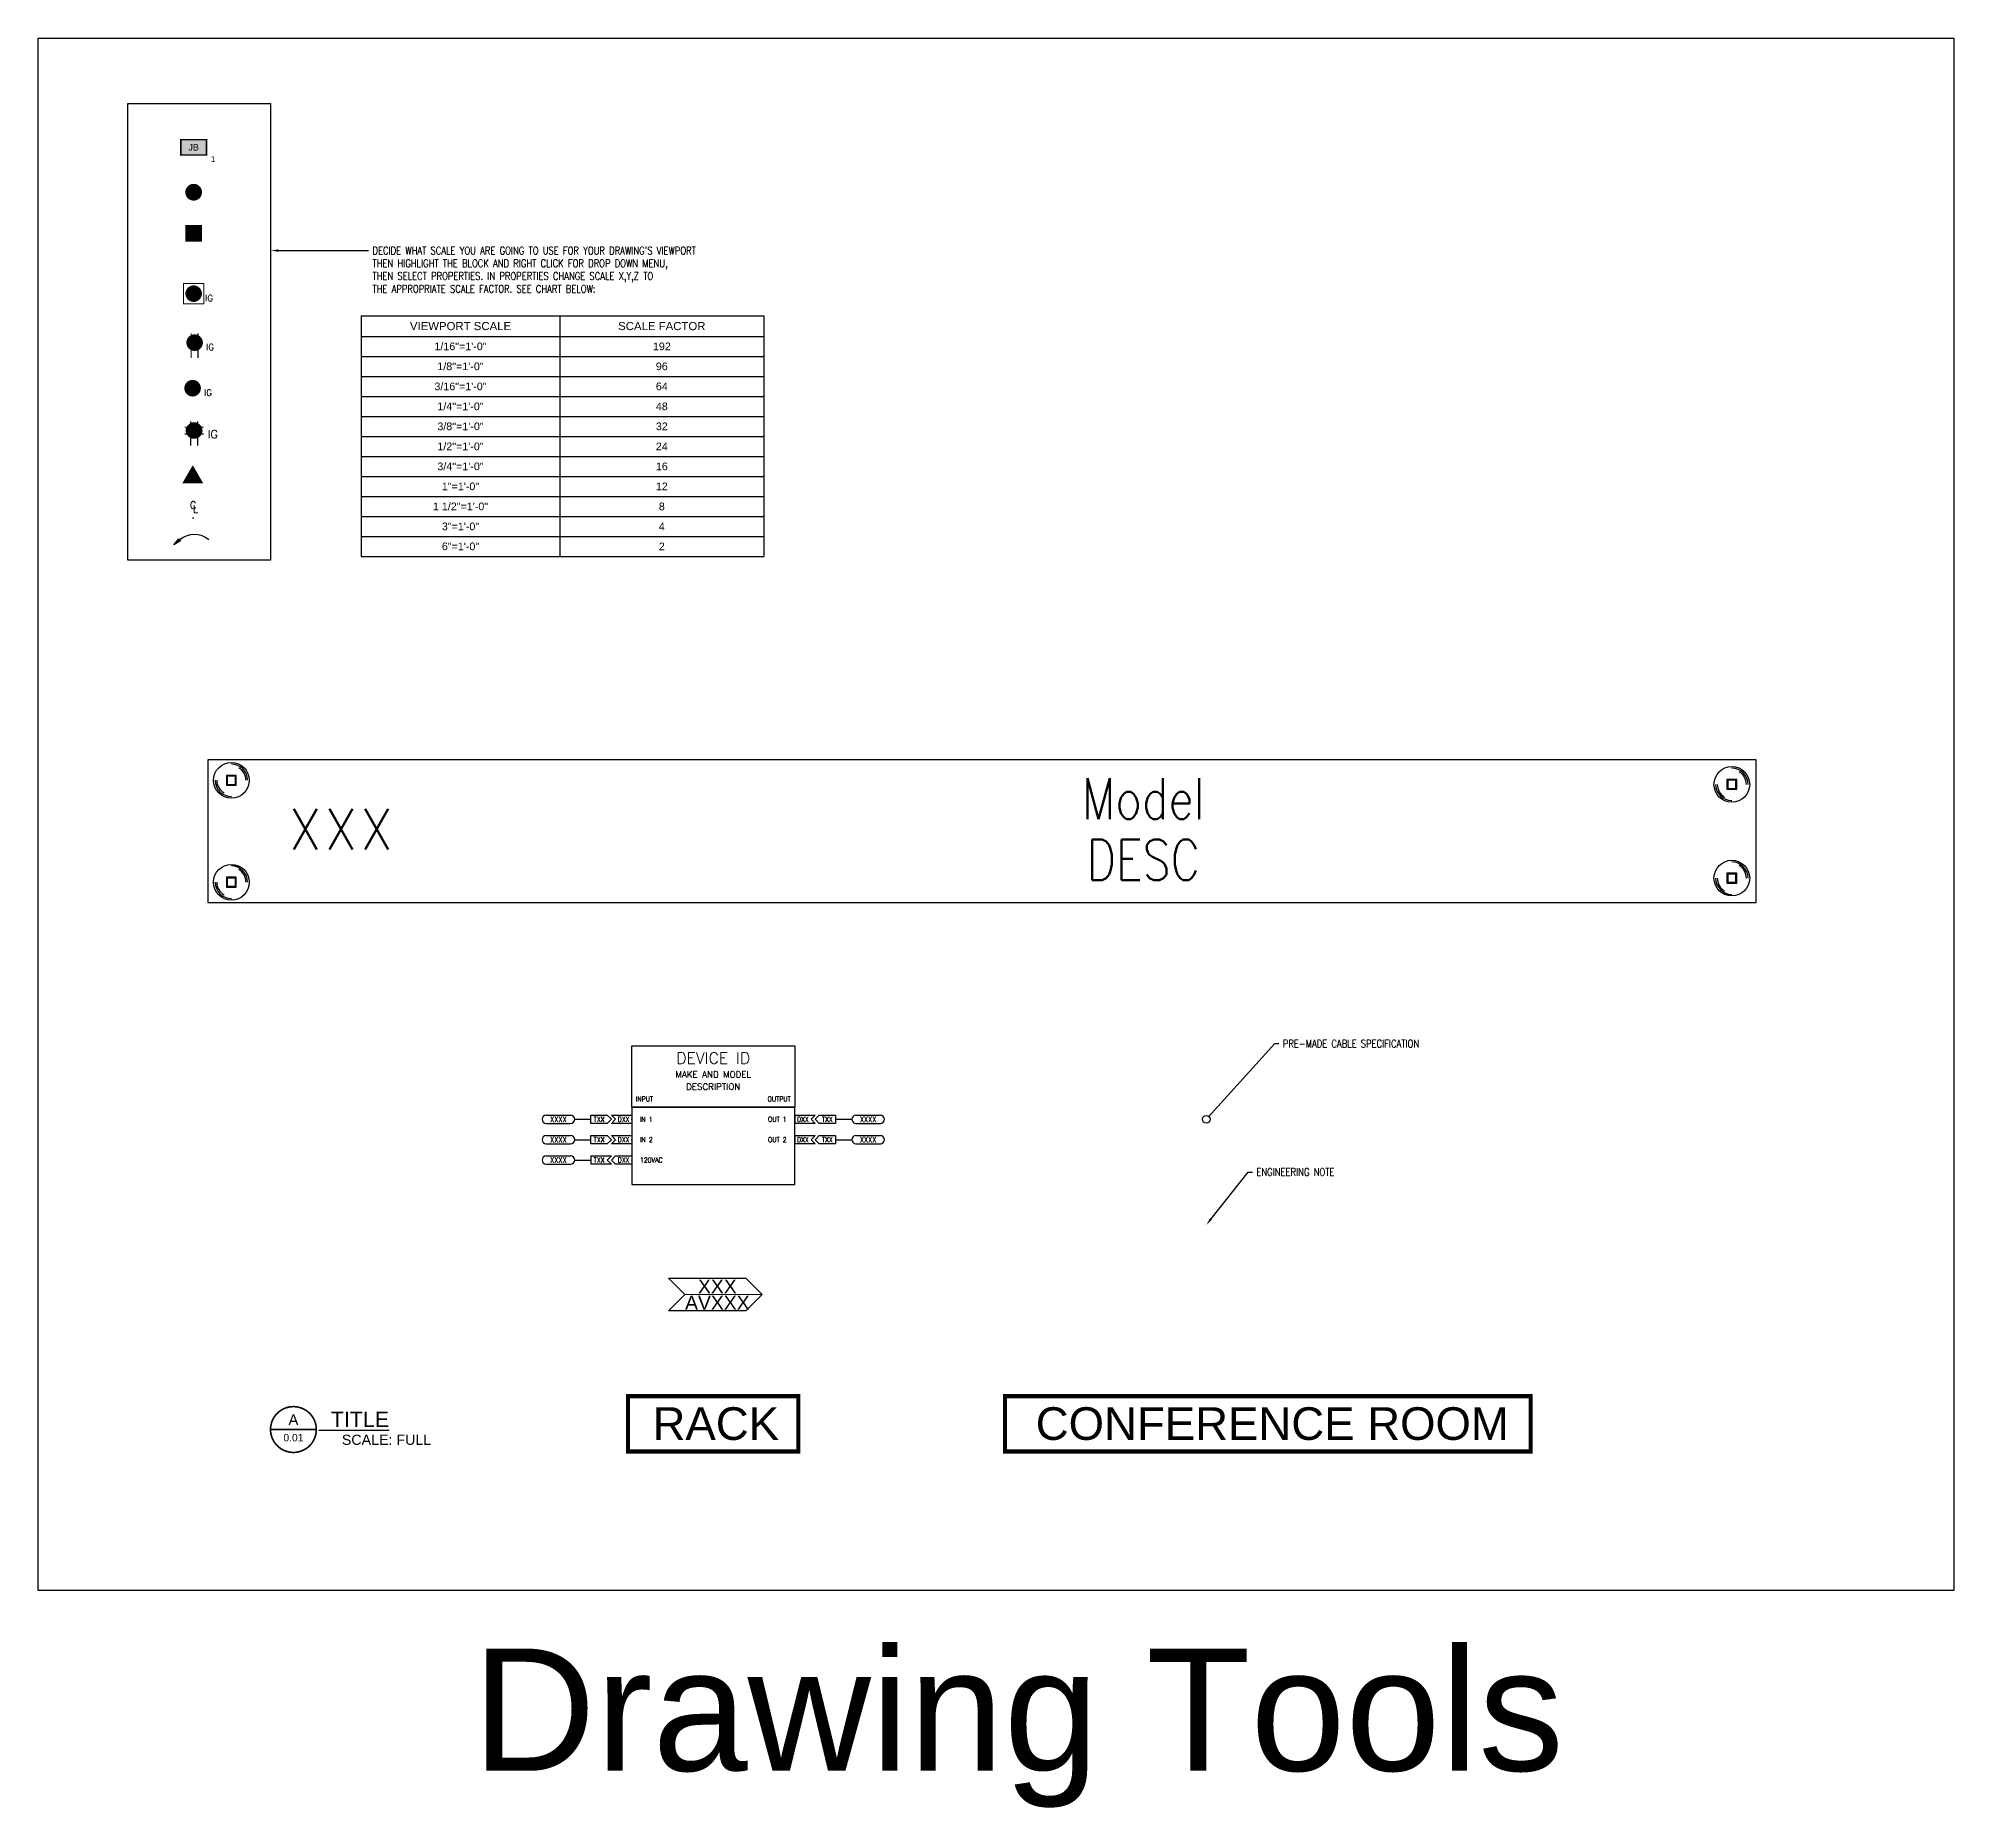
# Model space of a CAD drawing. Header units: inches. Extents: x -284 to 763, y -243 to 242.
# Drawn here: x -30.95 to -7.45, y -2.8 to 18.9 of the extents above; entities that cross this region are included whole.
import ezdxf
from ezdxf import colors
from ezdxf.entities.mleader import LeaderData, LeaderLine
from ezdxf.enums import TextEntityAlignment as Align
from ezdxf.math import Vec2, Vec3

# ---------------------------------------------------------------- set-up
doc = ezdxf.new("R2010")
doc.units = ezdxf.units.IN
doc.header["$MEASUREMENT"] = 0
doc.linetypes.add('CENTERX2', pattern=[4, 2.5, -0.5, 0.5, -0.5])
for name, color, linetype in [('CONNECTORS', 2, 'Continuous'), ('DEVICE CONNECTORS', 2, 'Continuous'), ('DEVICES', 7, 'Continuous'), ('Dimension', 7, 'Continuous'), ('JAVS', 12, 'Continuous'), ('LEGEND', 7, 'Continuous'), ('TEXT', 4, 'Continuous'), ('WIRE NUMBER', 7, 'Continuous')]:
    doc.layers.add(name, color=color, linetype=linetype)
doc.layers.add('LOCATION OUTLINES', color=252, linetype='CENTERX2', lineweight=25)
doc.styles.add('ROMANS', font='romans.shx', dxfattribs={"width": 0.8})
doc.styles.get("Standard").update_dxf_attribs({"font": 'arial.ttf'})

msp = doc.modelspace()

# ---------------------------------------------------------------- texts
at = {"insert": (-18.929, -0.85), "char_height": 1.5, "attachment_point": 2}
msp.add_mtext_dynamic_manual_height_columns('Drawing Tools', width=19.5, gutter_width=1, heights=[0], dxfattribs=at)
at = {"layer": 'LEGEND'}
for tag, p in [('XXX', (-22.619, 3.591)), ('AVXXX', (-22.619, 3.391))]:
    msp.add_attdef(tag, text='', height=0.17, dxfattribs=at).set_placement(p, align=Align.MIDDLE_CENTER)
at = {"layer": 'LOCATION OUTLINES', "char_height": 0.4, "attachment_point": 5}
for s, width, insert in [('RACK', 3.10539, (-22.638, 1.906)), ('CONFERENCE ROOM', 6.52128, (-15.81, 1.906))]:
    msp.add_mtext_dynamic_manual_height_columns(s, width=width, gutter_width=1, heights=[0], dxfattribs=dict(at, insert=insert))
at = {"layer": 'TEXT', "char_height": 0.0625, "style": 'ROMANS'}
for s, width, insert, attachment_point in [('IN 1', 0.8, (-23.569, 5.641), 4), ('OUT 1', 1.35, (-21.769, 5.641), 6), ('IN 2', 0.8, (-23.569, 5.391), 4), ('OUT 2', 1.35, (-21.769, 5.391), 6), ('120VAC', 0.8, (-23.569, 5.141), 4)]:
    msp.add_mtext_dynamic_manual_height_columns(s, width=width, gutter_width=0.391, heights=[0], dxfattribs=dict(at, insert=insert, attachment_point=attachment_point))

# ---------------------------------------------------------------- blocks, each defined once
blk = doc.blocks.new('SCREW-SQR')
for points in [[(-0.06, -0.06), (0.06, -0.06), (0.06, 0.06), (-0.06, 0.06)], [(-0.05, -0.05), (0.05, -0.05), (0.05, 0.05), (-0.05, 0.05)]]:
    blk.add_lwpolyline(points, close=True)
blk.add_circle((0, 0), 0.219)
for radius, start, end in [(0.199, 180, 270), (0.179, 180, 240), (0.199, 0, 90), (0.179, 0, 60)]:
    blk.add_arc((0, 0), radius, start, end)
blk = doc.blocks.new('1 RU')
blk.add_lwpolyline([(0, 0), (19, 0), (19, 1.75), (0, 1.75), (0, 0)], close=True)
for p in [(0.291, 1.5), (18.7, 1.45), (18.7, 0.3), (0.291, 0.25)]:
    blk.add_blockref('SCREW-SQR', p)
at = {"color": 7, "style": 'ROMANS', "width": 0.8}
for tag, p in [('MODEL', (11.479, 1.025)), ('DESC', (11.479, 0.275))]:
    blk.add_attdef(tag, text='', height=0.5, dxfattribs=at).set_placement(p, align=Align.CENTER)
at = {"color": 1, "style": 'ROMANS', "width": 0.8}
blk.add_attdef('DEVICE', text='', height=0.75, dxfattribs=at).set_placement((0.979, 1.4), align=Align.TOP_LEFT)
blk = doc.blocks.new('*U35')
blk.add_blockref('1 RU', (0, -1.75)).add_auto_attribs({'DEVICE': 'xxx', 'MODEL': 'Model', 'DESC': 'DESC'})
blk = doc.blocks.new('Title Marker')
at = {"const_width": 0.02}
blk.add_lwpolyline([(-0.281, 0, 1), (0.281, 0, 1)], format="xyb", close=True, dxfattribs=at)
blk.add_lwpolyline([(-0.281, 0), (0.281, 0)], dxfattribs=at)
at = {"layer": 'TEXT'}
blk.add_attdef('DETAIL', text='', height=0.13, dxfattribs=at).set_placement((0, 0.056), align=Align.CENTER)
for tag, p, height in [('%%UTITLE', (0.313, 0.031), 0.188), ('SCALE', (0.594, -0.188), 0.125)]:
    blk.add_attdef(tag, p, '', height=height, dxfattribs=at)
blk.add_attdef('DRAWING', text='', height=0.09, dxfattribs=at).set_placement((0, -0.1), align=Align.MIDDLE_CENTER)
blk = doc.blocks.new('_DotBlank')
at = {"color": 0, "linetype": 'ByBlock', "lineweight": -2}
blk.add_line((-0.5, 0), (-1, 0), dxfattribs=at)
blk.add_circle((0, 0), 0.5, dxfattribs=at)
blk = doc.blocks.new('dev-wide')
blk.add_hatch(color=254).paths.add_polyline_path([(0, 0.188), (0, 0), (0.312, 0), (0.312, 0.188)])
at = {"color": 160, "const_width": 0.02}
blk.add_lwpolyline([(0, 0), (0.312, 0), (0.312, 0.188), (0, 0.188)], close=True, dxfattribs=at)
at = {"layer": 'TEXT'}
blk.add_attdef('DEV-WIDE', text='', height=0.08, dxfattribs=at).set_placement((0.156, 0.094), align=Align.MIDDLE)
blk.add_attdef('ID', (0.367, -0.086), '', height=0.07, dxfattribs=at)
blk = doc.blocks.new('Device-Round')
blk.add_hatch(color=254).paths.add_polyline_path([(0, 0.094, 1), (0, -0.094, 1)])
at = {"layer": 'JAVS', "color": 160, "ltscale": 0.5, "const_width": 0.0175}
blk.add_lwpolyline([(0, 0.094, 1), (0, -0.094, 1), (0, 0.094, 0.325361)], format="xyb", dxfattribs=at)
at = {"layer": 'TEXT', "ltscale": 0.5}
for tag, height, p in [('DEVICE', 0.08, (0, 0)), ('ID', 0.07, (0.129, -0.145))]:
    blk.add_attdef(tag, text='', height=height, dxfattribs=at).set_placement(p, align=Align.MIDDLE_CENTER)
blk = doc.blocks.new('Device-Square')
blk.add_hatch(color=254).paths.add_polyline_path([(0.188, 0.163), (0, 0.163), (0, -0.025), (0.188, -0.025)])
at = {"color": 160, "const_width": 0.0175}
blk.add_lwpolyline([(0, 0.163), (0.188, 0.163), (0.188, -0.025), (0, -0.025), (0, 0.163)], close=True, dxfattribs=at)
at = {"layer": 'TEXT', "ltscale": 0.5}
for tag, height, p in [('DEVICEID', 0.08, (0.094, 0.069)), ('ID', 0.07, (0.244, -0.115))]:
    blk.add_attdef(tag, text='', height=height, dxfattribs=at).set_placement(p, align=Align.MIDDLE_CENTER)
blk = doc.blocks.new('Power Floor')
blk.add_hatch(color=254).paths.add_polyline_path([(-0.094, 0, 1), (0.094, 0, 1)])
at = {"color": 160, "const_width": 0.015}
blk.add_lwpolyline([(-0.125, 0.125), (0.125, 0.125), (0.125, -0.125), (-0.125, -0.125)], close=True, dxfattribs=at)
blk.add_lwpolyline([(-0.094, 0, 1), (0.094, 0, 1)], format="xyb", close=True, dxfattribs=at)
for points in [[(-0.042, 0.084), (-0.042, -0.084)], [(0.042, 0.084), (0.042, -0.084)]]:
    blk.add_lwpolyline(points, dxfattribs=at)
at = {"color": 160, "style": 'ROMANS'}
blk.add_attdef('IG', (0.141, -0.094), '', height=0.0781, dxfattribs=at)
blk = doc.blocks.new('120vac-2')
blk.add_hatch(color=254).paths.add_polyline_path([(-0.094, 0, 1), (0.094, 0, 1)])
at = {"color": 160, "const_width": 0.015}
blk.add_lwpolyline([(-0.094, 0, 1), (0.094, 0, 1)], format="xyb", close=True, dxfattribs=at)
for points in [[(-0.042, 0.115), (-0.042, -0.188)], [(0.042, 0.115), (0.042, -0.188)]]:
    blk.add_lwpolyline(points, dxfattribs=at)
at = {"color": 160, "style": 'ROMANS'}
blk.add_attdef('IG', (0.141, -0.094), '', height=0.0781, dxfattribs=at)
blk = doc.blocks.new('120vac-4')
blk.add_hatch(color=254).paths.add_polyline_path([(-0.094, 0, 1), (0.094, 0, 1)])
at = {"color": 0, "const_width": 0.015}
for points in [[(-0.115, 0.042), (0.115, 0.042)], [(-0.042, 0.115), (-0.042, -0.187)], [(0.042, 0.115), (0.042, -0.187)], [(-0.115, -0.042), (0.115, -0.042)]]:
    blk.add_lwpolyline(points, dxfattribs=at)
at = {"const_width": 0.015}
blk.add_lwpolyline([(-0.094, 0, 1), (0.094, 0, 1)], format="xyb", close=True, dxfattribs=at)
at = {"color": 0}
blk.add_circle((0, 0), 0.0938, dxfattribs=at)
at = {"style": 'ROMANS'}
blk.add_attdef('IG', (0.167, -0.094), '', height=0.1, dxfattribs=at)
blk = doc.blocks.new('CEILING POWER')
blk.add_hatch(color=254).paths.add_polyline_path([(-0.094, 0, 1), (0.094, 0, 1)])
at = {"color": 160, "const_width": 0.015}
blk.add_lwpolyline([(-0.094, 0, 1), (0.094, 0, 1)], format="xyb", close=True, dxfattribs=at)
for points in [[(-0.042, 0.084), (-0.042, -0.084)], [(0.042, 0.084), (0.042, -0.084)]]:
    blk.add_lwpolyline(points, dxfattribs=at)
at = {"color": 160, "style": 'ROMANS'}
blk.add_attdef('IG', (0.141, -0.094), '', height=0.0781, dxfattribs=at)
blk = doc.blocks.new('Center-Line')
at = {"layer": 'Dimension', "style": 'ROMANS'}
for s, p in [('C', (-0.002, 0.16)), ('L', (0.027, 0.111))]:
    blk.add_text(s, height=0.0938, dxfattribs=at).set_placement(p, align=Align.MIDDLE)
blk = doc.blocks.new('Center Line Symbol')
blk.add_point((0, 0))
blk.add_blockref('Center-Line', (0, 0))
blk = doc.blocks.new('TRIANGLE DEVICE')
blk.add_hatch(color=254).paths.add_polyline_path([(0, 0), (0.234, 0), (0.117, 0.203)])
at = {"color": 160, "const_width": 0.0125}
blk.add_lwpolyline([(0, 0), (0.117, 0.203), (0.234, 0), (0, 0)], close=True, dxfattribs=at)
at = {"layer": 'TEXT'}
blk.add_attdef('DEVICE', text='', height=0.08, dxfattribs=at).set_placement((0.117, 0.039), align=Align.CENTER)
blk.add_attdef('#', (0.269, -0.093), '', height=0.07, dxfattribs=at)
blk = doc.blocks.new('*T46')
at = {"color": 0, "linetype": 'ByBlock', "lineweight": -2, "transparency": 16777216}
for p, q in [((0, 0), (4.94, 0)), ((0, 0), (0, -2.952)), ((2.44, 0), (2.44, -2.952)), ((4.94, 0), (4.94, -2.952)), ((0, -0.253), (4.94, -0.253)), ((0, -0.499), (4.94, -0.499)), ((0, -0.744), (4.94, -0.744)), ((0, -0.989), (4.94, -0.989)), ((0, -1.235), (4.94, -1.235)), ((0, -1.48), (4.94, -1.48)), ((0, -1.725), (4.94, -1.725)), ((0, -1.971), (4.94, -1.971)), ((0, -2.216), (4.94, -2.216)), ((0, -2.461), (4.94, -2.461)), ((0, -2.707), (4.94, -2.707)), ((0, -2.952), (4.94, -2.952))]:
    blk.add_line(p, q, dxfattribs=at)
at = {"color": 0, "transparency": 16777216, "attachment_point": 5}
for s, insert, char_height, width in [('VIEWPORT SCALE', (1.22, -0.127), 0.1, 2.32), ('SCALE FACTOR', (3.69, -0.127), 0.1, 2.38), ('1/16"=1\'-0"', (1.22, -0.376), 0.094, 2.32), ('192', (3.69, -0.376), 0.094, 2.38), ('1/8"=1\'-0"', (1.22, -0.621), 0.094, 2.32), ('96', (3.69, -0.621), 0.094, 2.38), ('3/16"=1\'-0"', (1.22, -0.867), 0.094, 2.32), ('64', (3.69, -0.867), 0.094, 2.38), ('1/4"=1\'-0"', (1.22, -1.112), 0.094, 2.32), ('48', (3.69, -1.112), 0.094, 2.38), ('3/8"=1\'-0"', (1.22, -1.357), 0.094, 2.32), ('32', (3.69, -1.357), 0.094, 2.38), ('1/2"=1\'-0"', (1.22, -1.603), 0.094, 2.32), ('24', (3.69, -1.603), 0.094, 2.38), ('3/4"=1\'-0"', (1.22, -1.848), 0.094, 2.32), ('16', (3.69, -1.848), 0.094, 2.38), ('1"=1\'-0"', (1.22, -2.093), 0.094, 2.32), ('12', (3.69, -2.093), 0.094, 2.38), ('1 1/2"=1\'-0"', (1.22, -2.339), 0.094, 2.32), ('8', (3.69, -2.339), 0.094, 2.38), ('3"=1\'-0"', (1.22, -2.584), 0.094, 2.32), ('4', (3.69, -2.584), 0.094, 2.38), ('6"=1\'-0"', (1.22, -2.829), 0.094, 2.32), ('2', (3.69, -2.829), 0.094, 2.38)]:
    blk.add_mtext(s, dxfattribs=dict(at, insert=insert, char_height=char_height, width=width))
blk = doc.blocks.new('WIRE CALL OUT ARROW')
h = blk.add_hatch(color=256)
h.dxf.hatch_style = 1
h.paths.add_polyline_path([(-0.347, -0.013), (-0.368, 0.012), (-0.429, -0.061)])
for p, q in [((-0.429, -0.061), (-0.368, 0.012)), ((-0.368, 0.012), (-0.347, -0.013)), ((-0.347, -0.013), (-0.429, -0.061))]:
    blk.add_line(p, q)
blk.add_arc((-0.178, -0.213), 0.278, 50.1049, 130.0087)
blk = doc.blocks.new('D-FEMALE CONNECTOR LEFT')
at = {"layer": 'CONNECTORS'}
for p, q in [((-0.25, 0.05), (-0.2, 0)), ((-0.25, 0.05), (0, 0.05)), ((-0.2, 0), (-0.25, -0.05)), ((0, 0.05), (0, -0.05)), ((0, -0.05), (-0.25, -0.05))]:
    blk.add_line(p, q, dxfattribs=at)
at = {"layer": 'TEXT', "style": 'ROMANS', "width": 0.8}
blk.add_attdef('D-CONNECTOR', text='', height=0.0625, dxfattribs=at).set_placement((-0.1, 0), align=Align.MIDDLE_CENTER)
blk = doc.blocks.new('D-MALE CONNECTOR LEFT')
at = {"layer": 'CONNECTORS'}
for p, q in [((-0.2, 0.05), (-0.25, 0)), ((-0.2, 0.05), (0, 0.05)), ((0, 0.05), (0, -0.05)), ((-0.25, 0), (-0.2, -0.05)), ((0, -0.05), (-0.2, -0.05))]:
    blk.add_line(p, q, dxfattribs=at)
at = {"layer": 'TEXT', "style": 'ROMANS', "width": 0.8}
blk.add_attdef('D-CONNECTOR', text='', height=0.0625, dxfattribs=at).set_placement((-0.1, 0), align=Align.MIDDLE_CENTER)
blk = doc.blocks.new('D-FEMALE CONNECTOR RIGHT')
at = {"layer": 'CONNECTORS'}
for p, q in [((0, 0.05), (0.25, 0.05)), ((0, 0.05), (0, -0.05)), ((0.25, 0.05), (0.2, 0)), ((0.25, -0.05), (0, -0.05)), ((0.2, 0), (0.25, -0.05))]:
    blk.add_line(p, q, dxfattribs=at)
at = {"layer": 'TEXT', "style": 'ROMANS', "width": 0.8}
blk.add_attdef('D-CONNECTOR', text='', height=0.0625, dxfattribs=at).set_placement((0.1, 0), align=Align.MIDDLE_CENTER)
blk = doc.blocks.new('WIRE NUMBER IN')
for p, q in [((-0.55, 0.05), (-0.25, 0.05)), ((-0.2, 0), (0, 0)), ((-0.55, -0.05), (-0.25, -0.05))]:
    blk.add_line(p, q)
for centre, start, end in [((-0.55, 0), 90, 270), ((-0.25, 0), 270, 90)]:
    blk.add_arc(centre, 0.05, start, end)
at = {"layer": 'TEXT', "style": 'ROMANS', "width": 0.8}
for tag, p in [('DEVIN', (-0.656, 0.097)), ('DEVOUT', (-0.65, -0.1))]:
    blk.add_attdef(tag, text='', height=0.07, dxfattribs=at).set_placement(p, align=Align.MIDDLE_RIGHT)
blk.add_attdef('WIRENUMBER', text='', height=0.07, dxfattribs=at).set_placement((-0.4, 0), align=Align.MIDDLE_CENTER)
blk = doc.blocks.new('WIRE NUMBER OUT')
for p, q in [((0, 0), (0.2, 0)), ((0.25, 0.05), (0.55, 0.05)), ((0.25, -0.05), (0.55, -0.05))]:
    blk.add_line(p, q)
for centre, start, end in [((0.25, 0), 90, 270), ((0.55, 0), 270, 90)]:
    blk.add_arc(centre, 0.05, start, end)
at = {"layer": 'TEXT', "style": 'ROMANS', "width": 0.8}
blk.add_attdef('WIRENUMBER', text='', height=0.07, dxfattribs=at).set_placement((0.4, 0), align=Align.MIDDLE_CENTER)
for tag, p in [('DEVOUT', (0.65, 0.1)), ('DEVIN', (0.65, -0.1))]:
    blk.add_attdef(tag, text='', height=0.07, dxfattribs=at).set_placement(p, align=Align.MIDDLE_LEFT)
blk = doc.blocks.new('T-MALE CONNECTOR IN LEFT')
at = {"layer": 'CONNECTORS'}
for p, q in [((-0.3, -0.05), (-0.3, 0.05)), ((-0.3, 0.05), (-0.1, 0.05)), ((-0.1, 0.05), (-0.05, 0)), ((-0.05, 0), (-0.1, -0.05)), ((-0.1, -0.05), (-0.3, -0.05))]:
    blk.add_line(p, q, dxfattribs=at)
at = {"layer": 'TEXT', "style": 'ROMANS', "width": 0.8}
blk.add_attdef('T-CONNECTOR-MALE', text='', height=0.0625, dxfattribs=at).set_placement((-0.2, 0), align=Align.MIDDLE_CENTER)
blk = doc.blocks.new('T-MALE CONNECTOR OUT RIGHT')
at = {"layer": 'CONNECTORS'}
for p, q in [((0.1, 0.05), (0.05, 0)), ((0.05, 0), (0.1, -0.05)), ((0.1, 0.05), (0.3, 0.05)), ((0.3, 0.05), (0.3, -0.05)), ((0.3, -0.05), (0.1, -0.05))]:
    blk.add_line(p, q, dxfattribs=at)
at = {"layer": 'TEXT', "style": 'ROMANS', "width": 0.8}
blk.add_attdef('T-CONNECTOR-MALE', text='', height=0.0625, dxfattribs=at).set_placement((0.2, 0), align=Align.MIDDLE_CENTER)
blk = doc.blocks.new('HEADER')
at = {"layer": 'DEVICES'}
for p, q in [((0, 0), (0, 0.75)), ((0, 0.75), (2, 0.75)), ((2, 0.75), (2, 0)), ((0, 0), (2, 0))]:
    blk.add_line(p, q, dxfattribs=at)
at = {"layer": 'TEXT', "char_height": 0.0625, "style": 'ROMANS'}
for s, width, insert, attachment_point in [('INPUT', 0.8, (0.05, 0.1), 4), ('OUTPUT', 1.35, (1.95, 0.1), 6)]:
    blk.add_mtext_dynamic_manual_height_columns(s, width=width, gutter_width=0.391, heights=[0], dxfattribs=dict(at, insert=insert, attachment_point=attachment_point))
at = {"layer": 'TEXT', "style": 'ROMANS'}
for tag, height, p in [('DEVICEID', 0.14, (1, 0.6)), ('DESCRIPTION', 0.0781, (1, 0.25)), ('MAKEMODEL', 0.0781, (1, 0.4))]:
    blk.add_attdef(tag, text='', height=height, dxfattribs=at).set_placement(p, align=Align.MIDDLE_CENTER)
blk = doc.blocks.new('TERMINATION CONNECTOR-FEMALE-IN LEFT')
at = {"layer": 'CONNECTORS'}
for p, q in [((-0.25, 0.05), (0, 0.05)), ((-0.25, 0.05), (-0.25, -0.05)), ((0, 0.05), (-0.05, 0)), ((-0.05, 0), (0, -0.05)), ((0, -0.05), (-0.25, -0.05))]:
    blk.add_line(p, q, dxfattribs=at)
at = {"layer": 'TEXT', "style": 'ROMANS', "width": 0.8}
blk.add_attdef('T-CONNECTOR-FEMALE', text='', height=0.0625, dxfattribs=at).set_placement((-0.15, 0), align=Align.MIDDLE_CENTER)

# ---------------------------------------------------------------- linework, layer by layer
for points in [[(-30.95, 18.9), (-7.45, 18.9), (-7.45, -0.137), (-30.95, -0.137)], [(-29.85, 18.1), (-28.1, 18.1), (-28.1, 12.5), (-29.85, 12.5)]]:
    msp.add_lwpolyline(points, close=True)
at = {"layer": 'CONNECTORS'}
for p in [(-23.669, 5.641), (-21.669, 5.641), (-23.669, 5.391), (-21.669, 5.391), (-23.669, 5.141)]:
    msp.add_point(p, dxfattribs=at)
at = {"layer": 'DEVICES'}
for p, q in [((-23.669, 5.791), (-23.669, 4.841)), ((-21.669, 5.791), (-23.669, 5.791)), ((-21.669, 4.841), (-21.669, 5.791)), ((-23.669, 4.841), (-21.669, 4.841))]:
    msp.add_line(p, q, dxfattribs=at)
at = {"layer": 'LEGEND'}
for p, q in [((-23.019, 3.491), (-23.219, 3.691)), ((-23.219, 3.691), (-22.269, 3.691)), ((-22.069, 3.491), (-22.269, 3.691)), ((-23.019, 3.491), (-23.219, 3.291)), ((-22.269, 3.291), (-23.219, 3.291)), ((-22.069, 3.491), (-22.269, 3.291))]:
    msp.add_line(p, q, dxfattribs=at)
at = {"layer": 'LEGEND', "lineweight": 5, "ltscale": 0.02}
msp.add_line((-23.019, 3.491), (-22.069, 3.491), dxfattribs=at)
at = {"layer": 'LOCATION OUTLINES', "const_width": 0.05}
for points in [[(-23.714, 2.245), (-21.624, 2.245), (-21.624, 1.566), (-23.714, 1.566)], [(-19.091, 2.245), (-12.641, 2.245), (-12.641, 1.566), (-19.091, 1.566)]]:
    msp.add_lwpolyline(points, close=True, dxfattribs=at)

# ---------------------------------------------------------------- block references
for name, p, values in [('dev-wide', (-29.2, 17.469), {'DEV-WIDE': 'JB', 'ID': '1'}), ('Power Floor', (-29.044, 15.768), {'IG': 'IG'}), ('120vac-2', (-29.032, 15.167), {'IG': 'IG'}), ('CEILING POWER', (-29.057, 14.608), {'IG': 'IG'}), ('120vac-4', (-29.038, 14.089), {'IG': 'IG'}), ('TERMINATION CONNECTOR-FEMALE-IN LEFT', (-23.919, 5.141), {'T-CONNECTOR-FEMALE': 'TXX'}), ('Title Marker', (-27.82, 1.836), {'DETAIL': 'A', 'DRAWING': '0.01', '%%UTITLE': '%%u  TITLE', 'SCALE': 'SCALE: FULL'})]:
    msp.add_blockref(name, p).add_auto_attribs(values)
for name, p in [('Device-Round', (-29.044, 17.012)), ('Device-Square', (-29.137, 16.438)), ('*T46', (-26.99, 15.497)), ('TRIANGLE DEVICE', (-29.172, 13.449)), ('Center Line Symbol', (-29.048, 13.014)), ('WIRE CALL OUT ARROW', (-28.857, 12.748)), ('*U35', (-28.872, 10.049))]:
    msp.add_blockref(name, p)
at = {"layer": 'CONNECTORS'}
for name, p, values in [('HEADER', (-23.669, 5.791), {'DEVICEID': 'DEVICE ID', 'MAKEMODEL': 'MAKE AND MODEL', 'DESCRIPTION': 'DESCRIPTION'}), ('T-MALE CONNECTOR IN LEFT', (-23.869, 5.641), {'T-CONNECTOR-MALE': 'TXX'}), ('T-MALE CONNECTOR OUT RIGHT', (-21.469, 5.641), {'T-CONNECTOR-MALE': 'TXX'}), ('T-MALE CONNECTOR IN LEFT', (-23.869, 5.391), {'T-CONNECTOR-MALE': 'TXX'}), ('T-MALE CONNECTOR OUT RIGHT', (-21.469, 5.391), {'T-CONNECTOR-MALE': 'TXX'})]:
    msp.add_blockref(name, p, dxfattribs=at).add_auto_attribs(values)
at = {"layer": 'DEVICE CONNECTORS'}
for name, p in [('D-FEMALE CONNECTOR LEFT', (-23.669, 5.641)), ('D-FEMALE CONNECTOR RIGHT', (-21.669, 5.641)), ('D-FEMALE CONNECTOR LEFT', (-23.669, 5.391)), ('D-FEMALE CONNECTOR RIGHT', (-21.669, 5.391)), ('D-MALE CONNECTOR LEFT', (-23.669, 5.141))]:
    msp.add_blockref(name, p, dxfattribs=at).add_auto_attribs({'D-CONNECTOR': 'DXX'})
at = {"layer": 'WIRE NUMBER'}
for name, p in [('WIRE NUMBER IN', (-24.169, 5.641)), ('WIRE NUMBER OUT', (-21.169, 5.641)), ('WIRE NUMBER IN', (-24.169, 5.391)), ('WIRE NUMBER OUT', (-21.169, 5.391)), ('WIRE NUMBER IN', (-24.169, 5.141))]:
    msp.add_blockref(name, p, dxfattribs=at).add_auto_attribs({'WIRENUMBER': 'XXXX'})

msp.set_redraw_order([(e.dxf.handle, doc.entitydb.next_handle()) for e in msp.query("TEXT MTEXT ATTDEF DIMENSION ARC_DIMENSION")])  # texts and dimensions are drawn at this point

# ---------------------------------------------------------------- leaders
ml = msp.add_multileader_mtext('Standard')
ml.set_content("DECIDE WHAT SCALE YOU ARE GOING TO USE FOR YOUR DRAWING'S VIEWPORT\\PTHEN HIGHLIGHT THE BLOCK AND RIGHT CLICK FOR DROP DOWN MENU, \\PTHEN SELECT PROPERTIES. IN PROPERTIES CHANGE SCALE X,Y,Z TO\\PTHE APPROPRIATE SCALE FACTOR. SEE CHART BELOW:", color=256, style='ROMANS')
ml.set_leader_properties()
ml.build(insert=Vec2(0, 0))
ml.multileader.update_dxf_attribs({"dogleg_length": 0.05, "arrow_head_size": 0.094})
ctx = ml.context
ctx.base_point, ctx.char_height, ctx.arrow_head_size, ctx.landing_gap_size, ctx.plane_origin = Vec3(-26.9, 16.297), 0.094, 0.094, 0.05, Vec3(-28.1, 16.297)
notes = []
notes.append((ctx, [(0, (1, 1, 0), (-26.95, 16.297), (1, 0), 0.05, [(0, [(-28.1, 16.297)], 0, [])])]))
ctx.mtext.insert, ctx.mtext.flow_direction = Vec3(-26.85, 16.344), 5
at = {"layer": 'TEXT'}
ml = msp.add_multileader_mtext('Standard', dxfattribs=at)
ml.set_content('PRE-MADE CABLE SPECIFICATION', color=256, style='ROMANS')
ml.set_leader_properties()
ml.set_arrow_properties(name='DOTBLANK')
ml.build(insert=Vec2(0, 0))
ml.multileader.update_dxf_attribs({"dogleg_length": 0.05, "arrow_head_size": 0.094})
ctx = ml.context
ctx.base_point, ctx.char_height, ctx.arrow_head_size, ctx.landing_gap_size, ctx.plane_origin = Vec3(-15.731, 6.569), 0.094, 0.094, 0.05, Vec3(-16.621, 5.641)
notes.append((ctx, [(0, (1, 1, 0), (-15.781, 6.569), (1, 0), 0.05, [(0, [(-16.621, 5.641)], 0, [])])]))
ctx.mtext.insert, ctx.mtext.flow_direction = Vec3(-15.681, 6.616), 5
ml = msp.add_multileader_mtext('Standard', dxfattribs=at)
ml.set_content('ENGINEERING NOTE', color=256, style='ROMANS')
ml.set_leader_properties()
ml.build(insert=Vec2(0, 0))
ml.multileader.update_dxf_attribs({"dogleg_length": 0.05, "arrow_head_size": 0.094})
ctx = ml.context
ctx.base_point, ctx.char_height, ctx.arrow_head_size, ctx.landing_gap_size, ctx.plane_origin = Vec3(-16.055, 4.994), 0.094, 0.094, 0.05, Vec3(-16.388, 4.386)
notes.append((ctx, [(0, (1, 1, 0), (-16.105, 4.994), (1, 0), 0.05, [(0, [(-16.62, 4.346)], 0, [])])]))
ctx.mtext.insert, ctx.mtext.flow_direction = Vec3(-16.005, 5.041), 5
for ctx, leaders in notes:
    for number, flags, end, landing, length, lines in leaders:
        leader = LeaderData()
        leader.index, (leader.has_last_leader_line, leader.has_dogleg_vector, leader.attachment_direction) = number, flags
        leader.last_leader_point, leader.dogleg_vector, leader.dogleg_length = Vec3(end), Vec3(landing), length
        for number, points, colour, breaks in lines:
            line = LeaderLine()
            line.index, line.vertices, line.color, line.breaks = number, Vec3.list(points), colors.encode_raw_color(colour), breaks
            leader.lines.append(line)
        ctx.leaders.append(leader)

doc.saveas('drawing.dxf')
